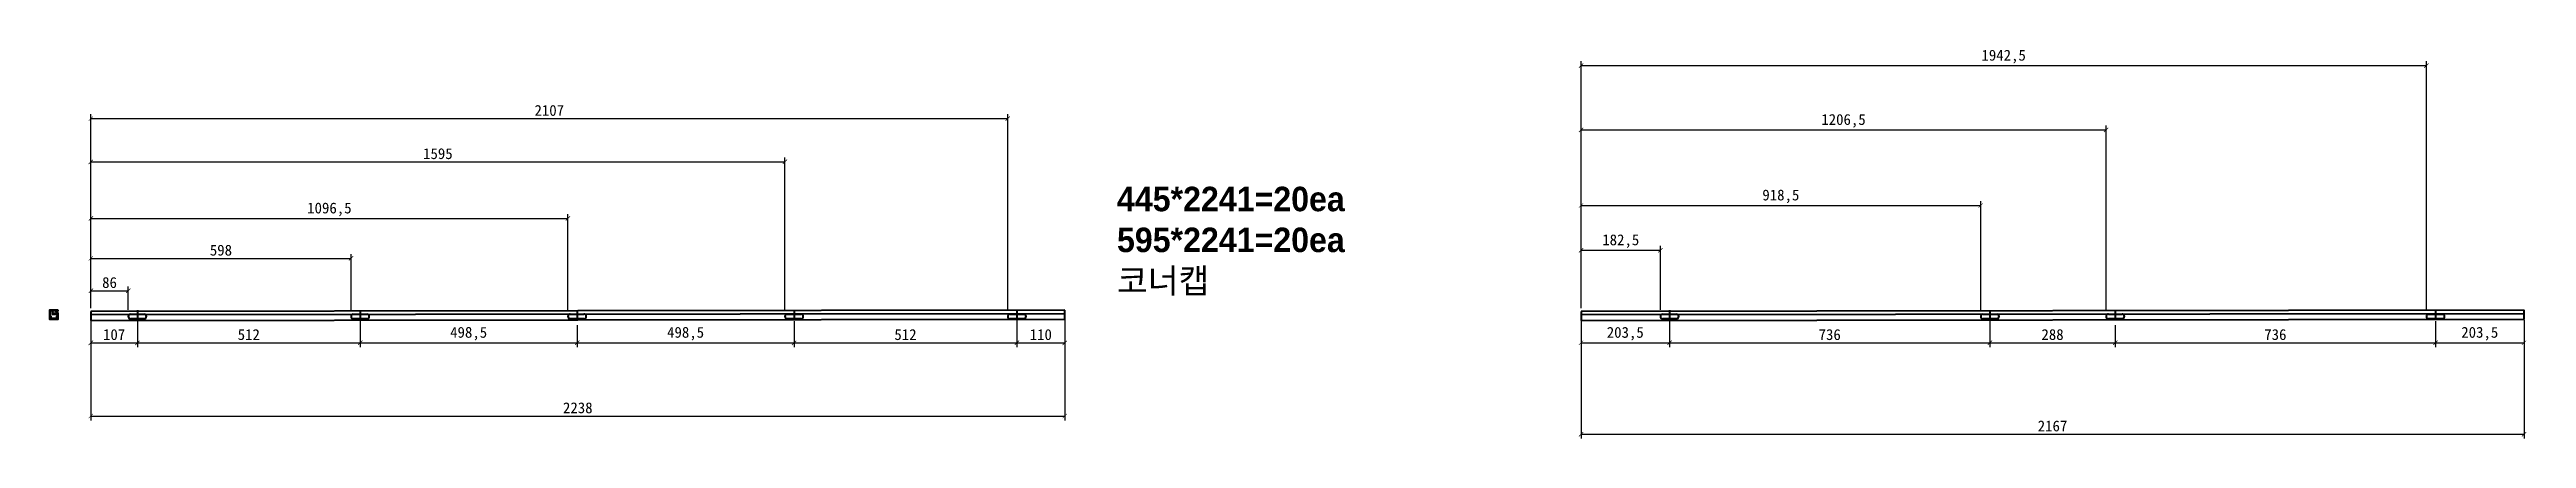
# Model space of a CAD drawing. Header units: millimetres. Extents: x -44117 to 256353, y -2095463 to 65325.
# Drawn here: x 110882 to 116574, y -201922 to -201026 of the extents above; entities that cross this region are included whole.
import ezdxf

# ---------------------------------------------------------------- set-up
doc = ezdxf.new("R2010")
doc.units = ezdxf.units.MM
doc.header["$LTSCALE"] = 10
doc.layers.add('1', color=2, linetype='Continuous', lineweight=40)
doc.dimstyles.new('ISO-25', dxfattribs={"dimtxt": 2.5, "dimasz": 2.5, "dimexe": 1, "dimexo": 1, "dimtad": 1, "dimtxsty": 'Standard', "dimblk": 'ARCHTICK', "dimcen": 2.5, "dimadec": 0, "dimazin": 0, "dimtfac": 1, "dimtmove": 0, "dimatfit": 3, "dimfxl": 0, "dimarcsym": 0})

msp = doc.modelspace()

# ---------------------------------------------------------------- texts
at = {"insert": (113335.19739, -201342.11335), "char_height": 56.427463, "attachment_point": 1}
msp.add_mtext_dynamic_manual_height_columns('{\\fGulim|b1|i0|c129|p50;445*2241=20ea\\P595*2241=20ea\\P코너캡}', width=3627.2821488, gutter_width=13.7093, heights=[1710.84955], dxfattribs=at)

# ---------------------------------------------------------------- blocks, each defined once
blk = doc.blocks.new('_ArchTick')
at = {"color": 0, "linetype": 'ByBlock', "const_width": 0.15}
blk.add_lwpolyline([(-0.5, -0.5), (0.5, 0.5)], dxfattribs=at)
blk = doc.blocks.new('*D3006')
at = {"color": 0, "lineweight": -2}
for p, q in [((110977.2, -201665.2), (110977.2, -201879.8)), ((113215.2, -201662.2), (113215.2, -201879.8)), ((110977.2, -201869.8), (113215.2, -201869.8))]:
    blk.add_line(p, q, dxfattribs=at)
at = {"layer": 'Defpoints', "color": 0}
for p in [(110977.2, -201650.2), (113215.2, -201647.2), (113215.2, -201869.8)]:
    blk.add_point(p, dxfattribs=at)
at = {"color": 0, "lineweight": -2, "xscale": 10, "yscale": 10, "zscale": 10, "rotation": 180}
blk.add_blockref('_ArchTick', (110977.2, -201869.8), dxfattribs=at)
at = {"color": 0, "lineweight": -2, "xscale": 10, "yscale": 10, "zscale": 10}
blk.add_blockref('_ArchTick', (113215.2, -201869.8), dxfattribs=at)
at = {"color": 0, "insert": (112096.2, -201851), "char_height": 25, "attachment_point": 5}
blk.add_mtext('2238', dxfattribs=at)
blk = doc.blocks.new('*D3007')
at = {"color": 0, "lineweight": -2}
for p, q in [((110977.2, -201644.2), (110977.2, -201711.3)), ((111084.2, -201650.3), (111084.2, -201711.3)), ((110977.2, -201701.3), (111084.2, -201701.3))]:
    blk.add_line(p, q, dxfattribs=at)
at = {"layer": 'Defpoints', "color": 0}
for p in [(110977.2, -201629.2), (111084.2, -201635.3), (111084.2, -201701.3)]:
    blk.add_point(p, dxfattribs=at)
at = {"color": 0, "lineweight": -2, "xscale": 10, "yscale": 10, "zscale": 10, "rotation": 180}
blk.add_blockref('_ArchTick', (110977.2, -201701.3), dxfattribs=at)
at = {"color": 0, "lineweight": -2, "xscale": 10, "yscale": 10, "zscale": 10}
blk.add_blockref('_ArchTick', (111084.2, -201701.3), dxfattribs=at)
at = {"color": 0, "insert": (111030.7, -201682.5), "char_height": 25, "attachment_point": 5}
blk.add_mtext('107', dxfattribs=at)
blk = doc.blocks.new('*D3008')
at = {"color": 0, "lineweight": -2}
for p, q in [((111084.2, -201651.7), (111084.2, -201711.3)), ((111596.2, -201650.3), (111596.2, -201711.3)), ((111084.2, -201701.3), (111596.2, -201701.3))]:
    blk.add_line(p, q, dxfattribs=at)
at = {"layer": 'Defpoints', "color": 0}
for p in [(111084.2, -201636.7), (111596.2, -201635.3), (111596.2, -201701.3)]:
    blk.add_point(p, dxfattribs=at)
at = {"color": 0, "lineweight": -2, "xscale": 10, "yscale": 10, "zscale": 10, "rotation": 180}
blk.add_blockref('_ArchTick', (111084.2, -201701.3), dxfattribs=at)
at = {"color": 0, "lineweight": -2, "xscale": 10, "yscale": 10, "zscale": 10}
blk.add_blockref('_ArchTick', (111596.2, -201701.3), dxfattribs=at)
at = {"color": 0, "insert": (111340.2, -201682.5), "char_height": 25, "attachment_point": 5}
blk.add_mtext('512', dxfattribs=at)
blk = doc.blocks.new('*D3009')
at = {"color": 0, "lineweight": -2}
for p, q in [((113105.2, -201646.7), (113105.2, -201711.3)), ((113215.2, -201636.2), (113215.2, -201711.3)), ((113105.2, -201701.3), (113215.2, -201701.3))]:
    blk.add_line(p, q, dxfattribs=at)
at = {"layer": 'Defpoints', "color": 0}
for p in [(113105.2, -201631.7), (113215.2, -201621.2), (113215.2, -201701.3)]:
    blk.add_point(p, dxfattribs=at)
at = {"color": 0, "lineweight": -2, "xscale": 10, "yscale": 10, "zscale": 10, "rotation": 180}
blk.add_blockref('_ArchTick', (113105.2, -201701.3), dxfattribs=at)
at = {"color": 0, "lineweight": -2, "xscale": 10, "yscale": 10, "zscale": 10}
blk.add_blockref('_ArchTick', (113215.2, -201701.3), dxfattribs=at)
at = {"color": 0, "insert": (113160.2, -201682.5), "char_height": 25, "attachment_point": 5}
blk.add_mtext('110', dxfattribs=at)
blk = doc.blocks.new('*D3010')
at = {"color": 0, "lineweight": -2}
for p, q in [((112593.2, -201651.7), (112593.2, -201711.3)), ((113105.2, -201651.7), (113105.2, -201711.3)), ((112593.2, -201701.3), (113105.2, -201701.3))]:
    blk.add_line(p, q, dxfattribs=at)
at = {"layer": 'Defpoints', "color": 0}
for p in [(112593.2, -201636.7), (113105.2, -201636.7), (113105.2, -201701.3)]:
    blk.add_point(p, dxfattribs=at)
at = {"color": 0, "lineweight": -2, "xscale": 10, "yscale": 10, "zscale": 10, "rotation": 180}
blk.add_blockref('_ArchTick', (112593.2, -201701.3), dxfattribs=at)
at = {"color": 0, "lineweight": -2, "xscale": 10, "yscale": 10, "zscale": 10}
blk.add_blockref('_ArchTick', (113105.2, -201701.3), dxfattribs=at)
at = {"color": 0, "insert": (112849.2, -201682.5), "char_height": 25, "attachment_point": 5}
blk.add_mtext('512', dxfattribs=at)
blk = doc.blocks.new('*D3011')
at = {"color": 0, "lineweight": -2}
for p, q in [((111596.2, -201662.2), (111596.2, -201711.2)), ((111596.2, -201701.2), (112094.7, -201701.2)), ((112094.7, -201660.8), (112094.7, -201711.2))]:
    blk.add_line(p, q, dxfattribs=at)
at = {"layer": 'Defpoints', "color": 0}
for p in [(111596.2, -201647.2), (112094.7, -201645.8), (112094.7, -201701.2)]:
    blk.add_point(p, dxfattribs=at)
at = {"color": 0, "lineweight": -2, "xscale": 10, "yscale": 10, "zscale": 10, "rotation": 180}
blk.add_blockref('_ArchTick', (111596.2, -201701.2), dxfattribs=at)
at = {"color": 0, "lineweight": -2, "xscale": 10, "yscale": 10, "zscale": 10}
blk.add_blockref('_ArchTick', (112094.7, -201701.2), dxfattribs=at)
at = {"color": 0, "insert": (111845.4, -201680.3), "char_height": 25, "attachment_point": 5}
blk.add_mtext('498,5', dxfattribs=at)
blk = doc.blocks.new('*D3012')
at = {"color": 0, "lineweight": -2}
for p, q in [((112094.7, -201662.1), (112094.7, -201711.2)), ((112094.7, -201701.2), (112593.2, -201701.2)), ((112593.2, -201660.8), (112593.2, -201711.2))]:
    blk.add_line(p, q, dxfattribs=at)
at = {"layer": 'Defpoints', "color": 0}
for p in [(112094.7, -201647.1), (112593.2, -201645.8), (112593.2, -201701.2)]:
    blk.add_point(p, dxfattribs=at)
at = {"color": 0, "lineweight": -2, "xscale": 10, "yscale": 10, "zscale": 10, "rotation": 180}
blk.add_blockref('_ArchTick', (112094.7, -201701.2), dxfattribs=at)
at = {"color": 0, "lineweight": -2, "xscale": 10, "yscale": 10, "zscale": 10}
blk.add_blockref('_ArchTick', (112593.2, -201701.2), dxfattribs=at)
at = {"color": 0, "insert": (112343.9, -201680.3), "char_height": 25, "attachment_point": 5}
blk.add_mtext('498,5', dxfattribs=at)
blk = doc.blocks.new('*D3013')
at = {"color": 0, "lineweight": -2}
for p, q in [((110977.2, -201614.2), (110977.2, -201571.5)), ((110977.2, -201581.5), (111063.2, -201581.5)), ((111063.2, -201625.6), (111063.2, -201571.5))]:
    blk.add_line(p, q, dxfattribs=at)
at = {"layer": 'Defpoints', "color": 0}
for p in [(111063.2, -201581.5), (110977.2, -201629.2), (111063.2, -201640.6)]:
    blk.add_point(p, dxfattribs=at)
at = {"color": 0, "lineweight": -2, "xscale": 10, "yscale": 10, "zscale": 10, "rotation": 180}
blk.add_blockref('_ArchTick', (110977.2, -201581.5), dxfattribs=at)
at = {"color": 0, "lineweight": -2, "xscale": 10, "yscale": 10, "zscale": 10}
blk.add_blockref('_ArchTick', (111063.2, -201581.5), dxfattribs=at)
at = {"color": 0, "insert": (111020.2, -201562.7), "char_height": 25, "attachment_point": 5}
blk.add_mtext('86', dxfattribs=at)
blk = doc.blocks.new('*D3014')
at = {"color": 0, "lineweight": -2}
for p, q in [((110977.2, -201621.5), (110977.2, -201496.9)), ((110977.2, -201506.9), (111575.2, -201506.9)), ((111575.2, -201625.6), (111575.2, -201496.9))]:
    blk.add_line(p, q, dxfattribs=at)
at = {"layer": 'Defpoints', "color": 0}
for p in [(111575.2, -201506.9), (110977.2, -201636.5), (111575.2, -201640.6)]:
    blk.add_point(p, dxfattribs=at)
at = {"color": 0, "lineweight": -2, "xscale": 10, "yscale": 10, "zscale": 10, "rotation": 180}
blk.add_blockref('_ArchTick', (110977.2, -201506.9), dxfattribs=at)
at = {"color": 0, "lineweight": -2, "xscale": 10, "yscale": 10, "zscale": 10}
blk.add_blockref('_ArchTick', (111575.2, -201506.9), dxfattribs=at)
at = {"color": 0, "insert": (111276.2, -201488.2), "char_height": 25, "attachment_point": 5}
blk.add_mtext('598', dxfattribs=at)
blk = doc.blocks.new('*D3015')
at = {"color": 0, "lineweight": -2}
for p, q in [((110977.2, -201614.2), (110977.2, -201405)), ((110977.2, -201415), (112073.7, -201415)), ((112073.7, -201625.4), (112073.7, -201405))]:
    blk.add_line(p, q, dxfattribs=at)
at = {"layer": 'Defpoints', "color": 0}
for p in [(112073.7, -201415), (110977.2, -201629.2), (112073.7, -201640.4)]:
    blk.add_point(p, dxfattribs=at)
at = {"color": 0, "lineweight": -2, "xscale": 10, "yscale": 10, "zscale": 10, "rotation": 180}
blk.add_blockref('_ArchTick', (110977.2, -201415), dxfattribs=at)
at = {"color": 0, "lineweight": -2, "xscale": 10, "yscale": 10, "zscale": 10}
blk.add_blockref('_ArchTick', (112073.7, -201415), dxfattribs=at)
at = {"color": 0, "insert": (111525.4, -201394.2), "char_height": 25, "attachment_point": 5}
blk.add_mtext('1096,5', dxfattribs=at)
blk = doc.blocks.new('*D3016')
at = {"color": 0, "lineweight": -2}
for p, q in [((110977.2, -201614.2), (110977.2, -201274.8)), ((110977.2, -201284.8), (112572.2, -201284.8)), ((112572.2, -201625.6), (112572.2, -201274.8))]:
    blk.add_line(p, q, dxfattribs=at)
at = {"layer": 'Defpoints', "color": 0}
for p in [(112572.2, -201284.8), (110977.2, -201629.2), (112572.2, -201640.6)]:
    blk.add_point(p, dxfattribs=at)
at = {"color": 0, "lineweight": -2, "xscale": 10, "yscale": 10, "zscale": 10, "rotation": 180}
blk.add_blockref('_ArchTick', (110977.2, -201284.8), dxfattribs=at)
at = {"color": 0, "lineweight": -2, "xscale": 10, "yscale": 10, "zscale": 10}
blk.add_blockref('_ArchTick', (112572.2, -201284.8), dxfattribs=at)
at = {"color": 0, "insert": (111774.7, -201266.1), "char_height": 25, "attachment_point": 5}
blk.add_mtext('1595', dxfattribs=at)
blk = doc.blocks.new('*D3017')
at = {"color": 0, "lineweight": -2}
for p, q in [((110977.2, -201614.2), (110977.2, -201175.4)), ((110977.2, -201185.4), (113084.2, -201185.4)), ((113084.2, -201625.6), (113084.2, -201175.4))]:
    blk.add_line(p, q, dxfattribs=at)
at = {"layer": 'Defpoints', "color": 0}
for p in [(113084.2, -201185.4), (110977.2, -201629.2), (113084.2, -201640.6)]:
    blk.add_point(p, dxfattribs=at)
at = {"color": 0, "lineweight": -2, "xscale": 10, "yscale": 10, "zscale": 10, "rotation": 180}
blk.add_blockref('_ArchTick', (110977.2, -201185.4), dxfattribs=at)
at = {"color": 0, "lineweight": -2, "xscale": 10, "yscale": 10, "zscale": 10}
blk.add_blockref('_ArchTick', (113084.2, -201185.4), dxfattribs=at)
at = {"color": 0, "insert": (112030.7, -201166.6), "char_height": 25, "attachment_point": 5}
blk.add_mtext('2107', dxfattribs=at)
blk = doc.blocks.new('*D4756')
at = {"color": 0, "lineweight": -2}
for p, q in [((114401.5, -201644.2), (114401.5, -201711.3)), ((114605, -201650.3), (114605, -201711.3)), ((114401.5, -201701.3), (114605, -201701.3))]:
    blk.add_line(p, q, dxfattribs=at)
at = {"layer": 'Defpoints', "color": 0}
for p in [(114401.5, -201629.2), (114605, -201635.3), (114605, -201701.3)]:
    blk.add_point(p, dxfattribs=at)
at = {"color": 0, "lineweight": -2, "xscale": 10, "yscale": 10, "zscale": 10, "rotation": 180}
blk.add_blockref('_ArchTick', (114401.5, -201701.3), dxfattribs=at)
at = {"color": 0, "lineweight": -2, "xscale": 10, "yscale": 10, "zscale": 10}
blk.add_blockref('_ArchTick', (114605, -201701.3), dxfattribs=at)
at = {"color": 0, "insert": (114503.2, -201680.4), "char_height": 25, "attachment_point": 5}
blk.add_mtext('203,5', dxfattribs=at)
blk = doc.blocks.new('*D4757')
at = {"color": 0, "lineweight": -2}
for p, q in [((114605, -201651.7), (114605, -201711.3)), ((115341, -201650.3), (115341, -201711.3)), ((114605, -201701.3), (115341, -201701.3))]:
    blk.add_line(p, q, dxfattribs=at)
at = {"layer": 'Defpoints', "color": 0}
for p in [(114605, -201636.7), (115341, -201635.3), (115341, -201701.3)]:
    blk.add_point(p, dxfattribs=at)
at = {"color": 0, "lineweight": -2, "xscale": 10, "yscale": 10, "zscale": 10, "rotation": 180}
blk.add_blockref('_ArchTick', (114605, -201701.3), dxfattribs=at)
at = {"color": 0, "lineweight": -2, "xscale": 10, "yscale": 10, "zscale": 10}
blk.add_blockref('_ArchTick', (115341, -201701.3), dxfattribs=at)
at = {"color": 0, "insert": (114973, -201682.5), "char_height": 25, "attachment_point": 5}
blk.add_mtext('736', dxfattribs=at)
blk = doc.blocks.new('*D4758')
at = {"color": 0, "lineweight": -2}
for p, q in [((115341, -201662.2), (115341, -201711.2)), ((115341, -201701.2), (115629, -201701.2)), ((115629, -201660.8), (115629, -201711.2))]:
    blk.add_line(p, q, dxfattribs=at)
at = {"layer": 'Defpoints', "color": 0}
for p in [(115341, -201647.2), (115629, -201645.8), (115629, -201701.2)]:
    blk.add_point(p, dxfattribs=at)
at = {"color": 0, "lineweight": -2, "xscale": 10, "yscale": 10, "zscale": 10, "rotation": 180}
blk.add_blockref('_ArchTick', (115341, -201701.2), dxfattribs=at)
at = {"color": 0, "lineweight": -2, "xscale": 10, "yscale": 10, "zscale": 10}
blk.add_blockref('_ArchTick', (115629, -201701.2), dxfattribs=at)
at = {"color": 0, "insert": (115485, -201682.4), "char_height": 25, "attachment_point": 5}
blk.add_mtext('288', dxfattribs=at)
blk = doc.blocks.new('*D4759')
at = {"color": 0, "lineweight": -2}
for p, q in [((115629, -201662.1), (115629, -201711.2)), ((115629, -201701.2), (116365, -201701.2)), ((116365, -201660.8), (116365, -201711.2))]:
    blk.add_line(p, q, dxfattribs=at)
at = {"layer": 'Defpoints', "color": 0}
for p in [(115629, -201647.1), (116365, -201645.8), (116365, -201701.2)]:
    blk.add_point(p, dxfattribs=at)
at = {"color": 0, "lineweight": -2, "xscale": 10, "yscale": 10, "zscale": 10, "rotation": 180}
blk.add_blockref('_ArchTick', (115629, -201701.2), dxfattribs=at)
at = {"color": 0, "lineweight": -2, "xscale": 10, "yscale": 10, "zscale": 10}
blk.add_blockref('_ArchTick', (116365, -201701.2), dxfattribs=at)
at = {"color": 0, "insert": (115997, -201682.4), "char_height": 25, "attachment_point": 5}
blk.add_mtext('736', dxfattribs=at)
blk = doc.blocks.new('*D4760')
at = {"color": 0, "lineweight": -2}
for p, q in [((114401.5, -201644.2), (114401.5, -201921.6)), ((116568.5, -201662.2), (116568.5, -201921.6)), ((114401.5, -201911.6), (116568.5, -201911.6))]:
    blk.add_line(p, q, dxfattribs=at)
at = {"layer": 'Defpoints', "color": 0}
for p in [(114401.5, -201629.2), (116568.5, -201647.2), (116568.5, -201911.6)]:
    blk.add_point(p, dxfattribs=at)
at = {"color": 0, "lineweight": -2, "xscale": 10, "yscale": 10, "zscale": 10, "rotation": 180}
blk.add_blockref('_ArchTick', (114401.5, -201911.6), dxfattribs=at)
at = {"color": 0, "lineweight": -2, "xscale": 10, "yscale": 10, "zscale": 10}
blk.add_blockref('_ArchTick', (116568.5, -201911.6), dxfattribs=at)
at = {"color": 0, "insert": (115485, -201892.8), "char_height": 25, "attachment_point": 5}
blk.add_mtext('2167', dxfattribs=at)
blk = doc.blocks.new('*D4761')
at = {"color": 0, "lineweight": -2}
for p, q in [((116365, -201651.7), (116365, -201711.2)), ((116568.5, -201648.5), (116568.5, -201711.2)), ((116365, -201701.2), (116568.5, -201701.2))]:
    blk.add_line(p, q, dxfattribs=at)
at = {"layer": 'Defpoints', "color": 0}
for p in [(116365, -201636.7), (116568.5, -201633.5), (116568.5, -201701.2)]:
    blk.add_point(p, dxfattribs=at)
at = {"color": 0, "lineweight": -2, "xscale": 10, "yscale": 10, "zscale": 10, "rotation": 180}
blk.add_blockref('_ArchTick', (116365, -201701.2), dxfattribs=at)
at = {"color": 0, "lineweight": -2, "xscale": 10, "yscale": 10, "zscale": 10}
blk.add_blockref('_ArchTick', (116568.5, -201701.2), dxfattribs=at)
at = {"color": 0, "insert": (116466.7, -201680.3), "char_height": 25, "attachment_point": 5}
blk.add_mtext('203,5', dxfattribs=at)
blk = doc.blocks.new('*D4762')
at = {"color": 0, "lineweight": -2}
for p, q in [((114401.5, -201621.5), (114401.5, -201478.2)), ((114584, -201625.5), (114584, -201478.2)), ((114401.5, -201488.2), (114584, -201488.2))]:
    blk.add_line(p, q, dxfattribs=at)
at = {"layer": 'Defpoints', "color": 0}
for p in [(114584, -201488.2), (114401.5, -201636.5), (114584, -201640.5)]:
    blk.add_point(p, dxfattribs=at)
at = {"color": 0, "lineweight": -2, "xscale": 10, "yscale": 10, "zscale": 10, "rotation": 180}
blk.add_blockref('_ArchTick', (114401.5, -201488.2), dxfattribs=at)
at = {"color": 0, "lineweight": -2, "xscale": 10, "yscale": 10, "zscale": 10}
blk.add_blockref('_ArchTick', (114584, -201488.2), dxfattribs=at)
at = {"color": 0, "insert": (114492.8, -201467.4), "char_height": 25, "attachment_point": 5}
blk.add_mtext('182,5', dxfattribs=at)
blk = doc.blocks.new('*D4763')
at = {"color": 0, "lineweight": -2}
for p, q in [((114401.5, -201621.5), (114401.5, -201375.2)), ((114401.5, -201385.2), (115320, -201385.2)), ((115320, -201625.6), (115320, -201375.2))]:
    blk.add_line(p, q, dxfattribs=at)
at = {"layer": 'Defpoints', "color": 0}
for p in [(115320, -201385.2), (114401.5, -201636.5), (115320, -201640.6)]:
    blk.add_point(p, dxfattribs=at)
at = {"color": 0, "lineweight": -2, "xscale": 10, "yscale": 10, "zscale": 10, "rotation": 180}
blk.add_blockref('_ArchTick', (114401.5, -201385.2), dxfattribs=at)
at = {"color": 0, "lineweight": -2, "xscale": 10, "yscale": 10, "zscale": 10}
blk.add_blockref('_ArchTick', (115320, -201385.2), dxfattribs=at)
at = {"color": 0, "insert": (114860.7, -201364.3), "char_height": 25, "attachment_point": 5}
blk.add_mtext('918,5', dxfattribs=at)
blk = doc.blocks.new('*D4764')
at = {"color": 0, "lineweight": -2}
for p, q in [((114401.5, -201621.5), (114401.5, -201201.3)), ((115608, -201625.5), (115608, -201201.3)), ((114401.5, -201211.3), (115608, -201211.3))]:
    blk.add_line(p, q, dxfattribs=at)
at = {"layer": 'Defpoints', "color": 0}
for p in [(115608, -201211.3), (114401.5, -201636.5), (115608, -201640.5)]:
    blk.add_point(p, dxfattribs=at)
at = {"color": 0, "lineweight": -2, "xscale": 10, "yscale": 10, "zscale": 10, "rotation": 180}
blk.add_blockref('_ArchTick', (114401.5, -201211.3), dxfattribs=at)
at = {"color": 0, "lineweight": -2, "xscale": 10, "yscale": 10, "zscale": 10}
blk.add_blockref('_ArchTick', (115608, -201211.3), dxfattribs=at)
at = {"color": 0, "insert": (115004.7, -201190.5), "char_height": 25, "attachment_point": 5}
blk.add_mtext('1206,5', dxfattribs=at)
blk = doc.blocks.new('*D4765')
at = {"color": 0, "lineweight": -2}
for p, q in [((114401.5, -201621.5), (114401.5, -201053.4)), ((114401.5, -201063.4), (116344, -201063.4)), ((116344, -201625.6), (116344, -201053.4))]:
    blk.add_line(p, q, dxfattribs=at)
at = {"layer": 'Defpoints', "color": 0}
for p in [(116344, -201063.4), (114401.5, -201636.5), (116344, -201640.6)]:
    blk.add_point(p, dxfattribs=at)
at = {"color": 0, "lineweight": -2, "xscale": 10, "yscale": 10, "zscale": 10, "rotation": 180}
blk.add_blockref('_ArchTick', (114401.5, -201063.4), dxfattribs=at)
at = {"color": 0, "lineweight": -2, "xscale": 10, "yscale": 10, "zscale": 10}
blk.add_blockref('_ArchTick', (116344, -201063.4), dxfattribs=at)
at = {"color": 0, "insert": (115372.7, -201042.6), "char_height": 25, "attachment_point": 5}
blk.add_mtext('1942,5', dxfattribs=at)

# ---------------------------------------------------------------- dimensions: what is measured, and where the dimension line sits
for base, p1, p2, picture, middle in [((116343.99945, -201063.41623), (114401.49945, -201636.49038), (116343.99945, -201640.59038), '*D4765', (115372.74945, -201042.58289)), ((113084.16698, -201185.38611), (110977.16684, -201629.19038), (113084.16698, -201640.55234), '*D3017', (112030.66691, -201166.63611)), ((115607.99948, -201211.31422), (114401.49945, -201636.49038), (115607.99948, -201640.48732), '*D4764', (115004.74946, -201190.48088)), ((112572.16684, -201284.81585), (110977.16684, -201629.19038), (112572.16684, -201640.59038), '*D3016', (111774.66684, -201266.06585)), ((115319.99945, -201385.17604), (114401.49945, -201636.49038), (115319.99945, -201640.59038), '*D4763', (114860.74945, -201364.3427)), ((112073.66734, -201415.02585), (110977.16684, -201629.19038), (112073.66734, -201640.43208), '*D3015', (111525.41709, -201394.19252)), ((111575.16684, -201506.93632), (110977.16684, -201636.49038), (111575.16684, -201640.59038), '*D3014', (111276.16684, -201488.18632)), ((114584.0007, -201488.24321), (114401.49945, -201636.49038), (114584.0007, -201640.47576), '*D4762', (114492.75008, -201467.40988)), ((111063.16684, -201581.48428), (110977.16684, -201629.19038), (111063.16684, -201640.59038), '*D3013', (111020.16684, -201562.73428)), ((111084.16684, -201701.25401), (110977.16684, -201629.19038), (111084.16684, -201635.34038), '*D3007', (111030.66684, -201682.50401)), ((113215.16684, -201869.77359), (110977.16684, -201650.19038), (113215.16684, -201647.19038), '*D3006', (112096.16684, -201851.02359)), ((111596.16684, -201701.25401), (111084.16684, -201636.69038), (111596.16684, -201635.34038), '*D3008', (111340.16684, -201682.50401)), ((112094.66684, -201701.16833), (111596.16684, -201647.19038), (112094.66684, -201645.75471), '*D3011', (111845.41684, -201680.335)), ((112593.16684, -201701.16833), (112094.66684, -201647.10471), (112593.16684, -201645.84038), '*D3012', (112343.91684, -201680.335)), ((113105.16684, -201701.25401), (112593.16684, -201636.69038), (113105.16684, -201636.69038), '*D3010', (112849.16684, -201682.50401)), ((113215.16684, -201701.25401), (113105.16684, -201631.69038), (113215.16684, -201621.19038), '*D3009', (113160.16684, -201682.50401)), ((114604.99945, -201701.25401), (114401.49945, -201629.19038), (114604.99945, -201635.34038), '*D4756', (114503.24945, -201680.42068)), ((115340.99945, -201701.25401), (114604.99945, -201636.69038), (115340.99945, -201635.34038), '*D4757', (114972.99945, -201682.50401)), ((115628.99945, -201701.16833), (115340.99945, -201647.19038), (115628.99945, -201645.75471), '*D4758', (115484.99945, -201682.41833)), ((116364.99945, -201701.16833), (115628.99945, -201647.10471), (116364.99945, -201645.84038), '*D4759', (115996.99945, -201682.41833)), ((116568.49945, -201701.16833), (116364.99945, -201636.69038), (116568.49945, -201633.49038), '*D4761', (116466.74945, -201680.335))]:
    dim = msp.add_linear_dim(base=base, p1=p1, p2=p2, dimstyle='ISO-25', override={"dimscale": 10, "dimasz": 1, "dimexo": 1.5})
    dim.commit()
    dim.dimension.update_dxf_attribs({"geometry": picture, "text_midpoint": middle})
dim = msp.add_linear_dim(base=(116568.49945, -201911.5688), p1=(114401.49945, -201629.19038), p2=(116568.49945, -201647.19038), dimstyle='ISO-25', override={"dimscale": 10, "dimasz": 1, "dimexo": 1.5})
dim.commit()
dim.dimension.update_dxf_attribs({"geometry": '*D4760', "text_midpoint": (115484.99945, -201911.5688), "dimtype": 160})

# ---------------------------------------------------------------- linework, layer by layer
at = {"layer": '1', "color": 2}
for p, q in [((110882.33282, -201626.06796), (110882.33282, -201646.26796)), ((110900.43282, -201625.76796), (110882.63282, -201625.76796)), ((110882.83282, -201646.76796), (110901.43282, -201646.76796)), ((110889.53282, -201633.76796), (110889.53282, -201627.16796)), ((110889.83282, -201626.86796), (110895.23282, -201626.86796)), ((110895.23282, -201634.06796), (110889.83282, -201634.06796)), ((110895.53282, -201627.16796), (110895.53282, -201627.36796)), ((110895.53282, -201633.56796), (110895.53282, -201633.76796)), ((110896.03282, -201627.86796), (110901.43282, -201627.86796)), ((110901.43282, -201633.06796), (110896.03282, -201633.06796)), ((110901.93282, -201646.26796), (110901.93282, -201633.56796))]:
    msp.add_line(p, q, dxfattribs=at)
at = {"layer": '1'}
for p, q in [((110882.83282, -201646.76796), (110901.43282, -201646.76796)), ((113215.16684, -201626.19038), (110977.16684, -201629.19038)), ((110977.16684, -201629.19038), (110977.16684, -201650.19038)), ((110977.16684, -201636.49038), (113215.16684, -201633.49038)), ((110977.16684, -201650.19038), (113215.16684, -201647.19038)), ((111068.41684, -201635.34038), (111099.91684, -201635.34038)), ((111099.91684, -201645.84038), (111068.41684, -201645.84038)), ((111084.16684, -201626.19038), (111084.16684, -201647.19038)), ((111580.41684, -201635.34038), (111611.91684, -201635.34038)), ((111611.91684, -201645.84038), (111580.41684, -201645.84038)), ((111596.16684, -201626.19038), (111596.16684, -201647.19038)), ((112078.91684, -201635.25471), (112110.41684, -201635.25471)), ((112110.41684, -201645.75471), (112078.91684, -201645.75471)), ((112094.66684, -201626.10471), (112094.66684, -201647.10471)), ((112577.41684, -201635.34038), (112608.91684, -201635.34038)), ((112608.91684, -201645.84038), (112577.41684, -201645.84038)), ((112593.16684, -201626.19038), (112593.16684, -201647.19038)), ((113089.41684, -201635.34038), (113120.91684, -201635.34038)), ((113120.91684, -201645.84038), (113089.41684, -201645.84038)), ((113105.16684, -201626.19038), (113105.16684, -201647.19038)), ((113215.16684, -201647.19038), (113215.16684, -201626.19038)), ((116568.49945, -201626.19038), (114401.49945, -201629.19038)), ((114401.49945, -201629.19038), (114401.49945, -201650.19038)), ((114401.49945, -201636.49038), (116568.49945, -201633.49038)), ((114401.49945, -201650.19038), (116568.49945, -201647.19038)), ((114589.24945, -201635.34038), (114620.74945, -201635.34038)), ((114620.74945, -201645.84038), (114589.24945, -201645.84038)), ((114604.99945, -201626.19038), (114604.99945, -201647.19038)), ((115325.24945, -201635.34038), (115356.74945, -201635.34038)), ((115356.74945, -201645.84038), (115325.24945, -201645.84038)), ((115340.99945, -201626.19038), (115340.99945, -201647.19038)), ((115613.24945, -201635.25471), (115644.74945, -201635.25471)), ((115644.74945, -201645.75471), (115613.24945, -201645.75471)), ((115628.99945, -201626.10471), (115628.99945, -201647.10471)), ((116349.24945, -201635.34038), (116380.74945, -201635.34038)), ((116380.74945, -201645.84038), (116349.24945, -201645.84038)), ((116364.99945, -201626.19038), (116364.99945, -201647.19038)), ((116568.49945, -201647.19038), (116568.49945, -201626.19038))]:
    msp.add_line(p, q, dxfattribs=at)
at = {"layer": '1', "color": 2}
msp.add_lwpolyline([(110900.53282, -201634.56796), (110900.53282, -201639.96796, -0.4142135624), (110900.23282, -201640.26796), (110898.33282, -201640.26796, 0.4142135624), (110898.03282, -201640.56796), (110898.03282, -201641.16796, 0.4142135624), (110898.33282, -201641.46796), (110900.23282, -201641.46796, -0.4142135624), (110900.53282, -201641.76796), (110900.53282, -201645.06796, -0.4142135624), (110900.23282, -201645.36796), (110884.03282, -201645.36796, -0.4142135624), (110883.73282, -201645.06796), (110883.73282, -201641.76796, -0.4142135624), (110884.03282, -201641.46796), (110885.93282, -201641.46796, 0.4142135624), (110886.23282, -201641.16796), (110886.23282, -201640.56796, 0.4142135624), (110885.93282, -201640.26796), (110884.03282, -201640.26796, -0.4142135624), (110883.73282, -201639.96796), (110883.73282, -201627.26796, -0.4142135624), (110884.03282, -201626.96796), (110887.93282, -201626.96796, -0.4142135624), (110888.23282, -201627.26796), (110888.23282, -201634.86796, 0.4142135624), (110888.53282, -201635.16796), (110896.43282, -201635.16796, 0.4142135624), (110896.73282, -201634.86796), (110896.73282, -201634.56796, -0.4142135624), (110897.03282, -201634.26796), (110900.23282, -201634.26796, -0.4142135624)], format="xyb", close=True, dxfattribs=at)
for centre, radius, start, end in [((110882.63282, -201626.06796), 0.3, 90, 180), ((110882.83282, -201646.26796), 0.5, 180, 270), ((110889.83282, -201627.16796), 0.3, 90, 180), ((110889.83282, -201633.76796), 0.3, 180, 270), ((110895.23282, -201627.16796), 0.3, 0, 90), ((110895.23282, -201633.76796), 0.3, 270, 0), ((110896.03282, -201627.36796), 0.5, 180, 270), ((110896.03282, -201633.56796), 0.5, 90, 180), ((110900.43282, -201627.26796), 1.5, 357.57727705, 90), ((110901.43282, -201627.36796), 0.5, 270, 4.19690484), ((110901.43282, -201633.56796), 0.5, 0, 90), ((110901.43282, -201646.26796), 0.5, 270, 0)]:
    msp.add_arc(centre, radius, start, end, dxfattribs=at)
at = {"layer": '1'}
for centre, start, end in [((111068.41684, -201640.59038), 90, 270), ((111099.91684, -201640.59038), 270, 90), ((111580.41684, -201640.59038), 90, 270), ((111611.91684, -201640.59038), 270, 90), ((112078.91684, -201640.50471), 90, 270), ((112110.41684, -201640.50471), 270, 90), ((112577.41684, -201640.59038), 90, 270), ((112608.91684, -201640.59038), 270, 90), ((113089.41684, -201640.59038), 90, 270), ((113120.91684, -201640.59038), 270, 90), ((114589.24945, -201640.59038), 90, 270), ((114620.74945, -201640.59038), 270, 90), ((115325.24945, -201640.59038), 90, 270), ((115356.74945, -201640.59038), 270, 90), ((115613.24945, -201640.50471), 90, 270), ((115644.74945, -201640.50471), 270, 90), ((116349.24945, -201640.59038), 90, 270), ((116380.74945, -201640.59038), 270, 90)]:
    msp.add_arc(centre, 5.25, start, end, dxfattribs=at)

msp.set_redraw_order([(e.dxf.handle, doc.entitydb.next_handle()) for e in msp.query("TEXT MTEXT ATTDEF DIMENSION ARC_DIMENSION")])  # texts and dimensions are drawn at this point

doc.saveas('drawing.dxf')
